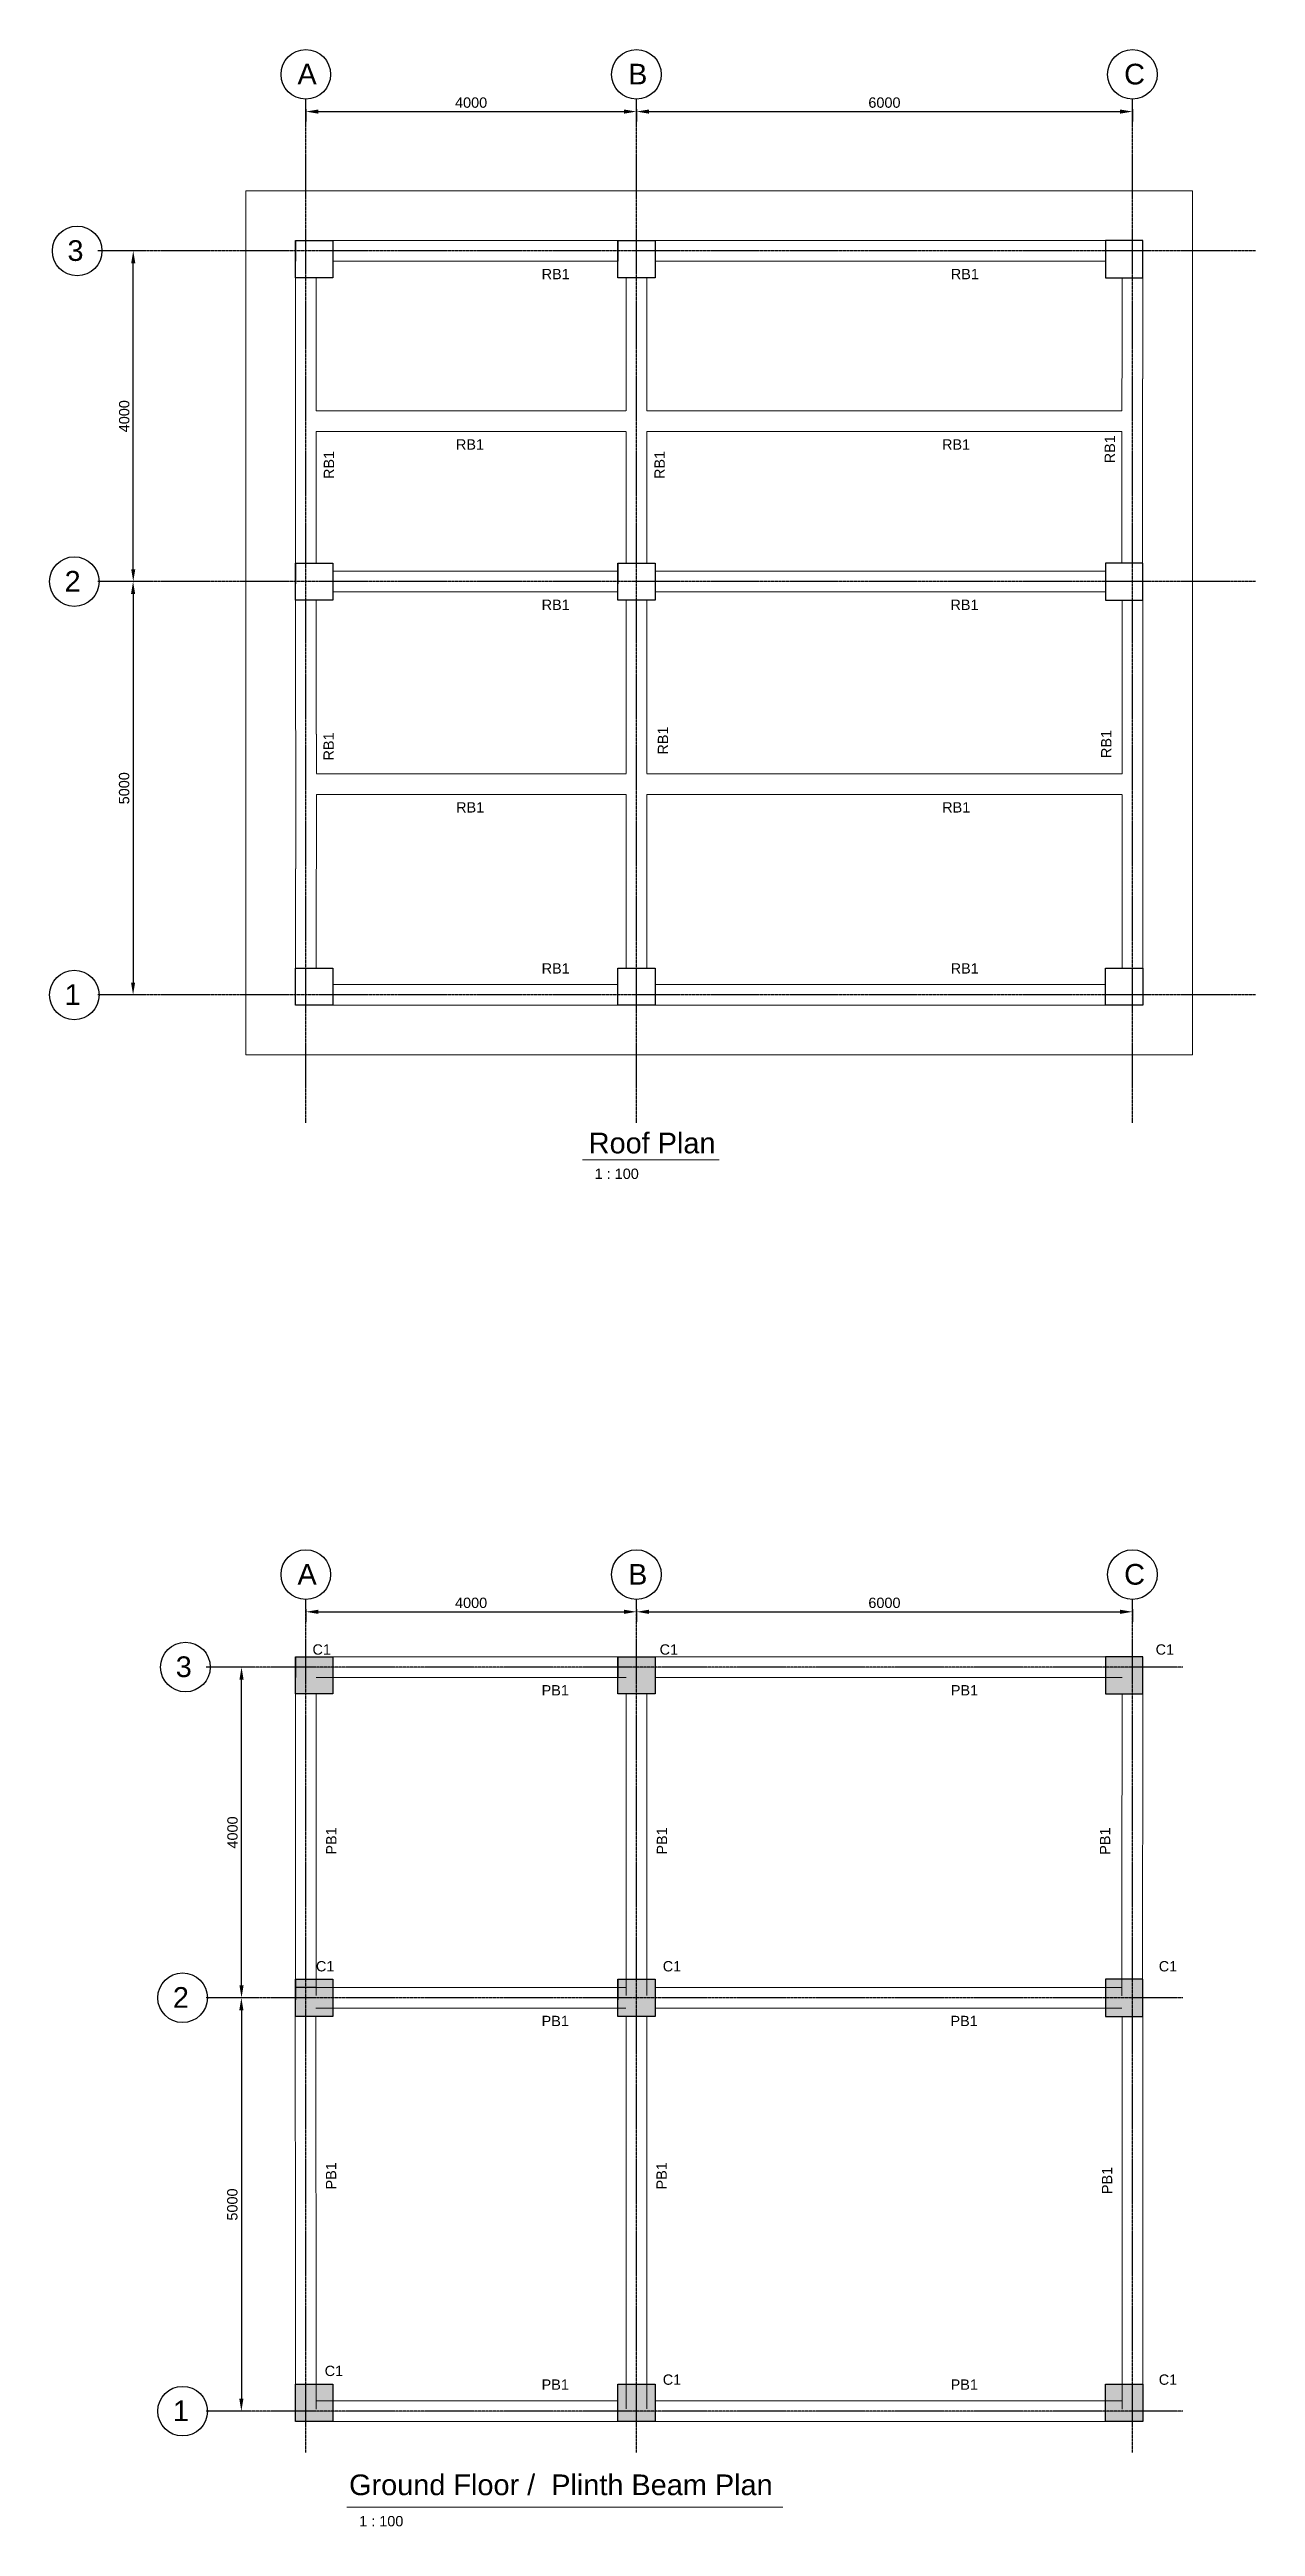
# Model space of a CAD drawing. Header units: millimetres. Extents: x -39622 to 74940, y -5067 to 43318.
# Drawn here: x 15225 to 29813, y 13359 to 43318 of the extents above; entities that cross this region are included whole.
import ezdxf

# ---------------------------------------------------------------- set-up
doc = ezdxf.new("R2010")
doc.units = ezdxf.units.MM
doc.linetypes.add('Grid Line', pattern=[22.225, 12.7, -3.175, 3.175, -3.175])
doc.linetypes.add('Hidden', pattern=[7.14375, 4.7625, -2.38125])
for name, color, linetype, lineweight in [('A-ANNO-DIMS', 211, 'Continuous', 30), ('A-DETL-HDLN', 90, 'Hidden', 9), ('A-WALL', 113, 'Continuous', 25), ('A_Text2_5', 7, 'Continuous', 9), ('A_Window_Plan', 7, 'Continuous', 25), ('G-ANNO-TTLB', 6, 'Continuous', 9), ('S-BEAM-IDEN', 2, 'Continuous', 9), ('S-COLS-IDEN', 171, 'Continuous', 9), ('S-GRID', 1, 'Continuous', 30), ('S-GRID-IDEN', 1, 'Continuous', 30)]:
    doc.layers.add(name, color=color, linetype=linetype, lineweight=lineweight)
doc.styles.add('Arial', font='arial.ttf', dxfattribs={"height": 125})
doc.styles.add('Arial_1', font='arial.ttf', dxfattribs={"height": 250})
doc.styles.add('Arial_3', font='arial.ttf', dxfattribs={"height": 250})
doc.styles.add('Arial_4', font='arial.ttf', dxfattribs={"height": 2.5})
doc.styles.add('Arial_9', font='arial.ttf', dxfattribs={"height": 5})
doc.dimstyles.new('MM_Diagonal_-_2_5mm_Arial', dxfattribs={"dimscale": 304.8, "dimtxt": 127.532425, "dimasz": 0.492126, "dimexe": 0.393701, "dimexo": 0.246063, "dimgap": 0.147638, "dimtad": 1, "dimdec": 0, "dimzin": 0, "dimdsep": 46, "dimtxsty": 'Arial', "dimsah": 1, "dimcen": 0.09, "dimazin": 0, "dimtfac": 1, "dimtdec": 4, "dimtix": 1, "dimtmove": 0, "dimatfit": 3, "dimfxl": 0, "dimtvp": 1, "dimtolj": 1, "dimtzin": 0, "dimarcsym": 0})

msp = doc.modelspace()

# ---------------------------------------------------------------- texts
at = {"layer": 'G-ANNO-TTLB', "attachment_point": 1}
for s, insert, char_height, width, style in [('Roof Plan', (21748.1, 30217), 250, 5676.312, 'Arial_9'), (' 1 : 100', (21771, 29782.6), 125, 1410.97, 'Arial_3'), ('Ground Floor /  Plinth Beam Plan', (18848.8, 13987.4), 250, 11457.16, 'Arial_9'), (' 1 : 100', (18922.6, 13485.6), 125, 1410.97, 'Arial_3')]:
    msp.add_mtext(s, dxfattribs=dict(at, insert=insert, char_height=char_height, width=width, style=style))
at = {"layer": 'S-BEAM-IDEN', "char_height": 125, "width": 1194.514, "attachment_point": 1, "style": 'Arial_4'}
for s, insert in [('RB1', (21178.2, 40664.7)), ('RB1', (26128.2, 40664.7)), ('RB1', (20141.5, 38603.8)), ('RB1', (26021.4, 38603.8)), ('RB1', (21178.2, 36664.7)), ('RB1', (26123.7, 36664.7)), ('RB1', (20143.8, 34214.7)), ('RB1', (26023.7, 34214.7)), ('RB1', (21178.2, 32266.6)), ('RB1', (26126, 32266.6)), ('PB1', (21178.2, 23535.4)), ('PB1', (26128.2, 23535.4)), ('PB1', (21178.2, 19535.4)), ('PB1', (26123.7, 19535.4)), ('PB1', (21178.2, 15137.3)), ('PB1', (26126, 15137.3))]:
    msp.add_mtext(s, dxfattribs=dict(at, insert=insert))
at = {"layer": 'S-BEAM-IDEN', "char_height": 125, "width": 1194.514, "attachment_point": 1, "rotation": 90, "style": 'Arial_4'}
for s, insert in [('RB1', (18542.2, 38123.9)), ('RB1', (22542.2, 38123.9)), ('RB1', (27989.3, 38314)), ('RB1', (22583, 34790.8)), ('RB1', (27945.5, 34748.5)), ('RB1', (18539.1, 34719.4)), ('PB1', (18571.1, 21485.1)), ('PB1', (22571.1, 21485.1)), ('PB1', (27931.3, 21483.6)), ('PB1', (18568.8, 17435.1)), ('PB1', (22566.6, 17435.1)), ('PB1', (27955.8, 17378.7))]:
    msp.add_mtext(s, dxfattribs=dict(at, insert=insert))
at = {"layer": 'S-COLS-IDEN', "char_height": 125, "width": 537.131, "attachment_point": 1, "style": 'Arial_3'}
for insert in [(18405.9, 24028.8), (22605.9, 24028.8), (28605.9, 24028.8), (18447.8, 20197.4), (22643.3, 20197.4), (28643.3, 20197.4), (18553.6, 15303.1), (22643.3, 15197.4), (28643.3, 15197.4)]:
    msp.add_mtext('C1', dxfattribs=dict(at, insert=insert))
at = {"layer": 'S-GRID-IDEN', "char_height": 250, "attachment_point": 1, "style": 'Arial_1'}
for s, insert, width in [('A', (18224.5, 43146.3), 240.506), ('B', (22224.5, 43146.3), 240.506), ('C', (28224.5, 43146.3), 240.506), ('3', (15442, 41011.8), 284.599), ('2', (15407.5, 37011.8), 284.599), ('1', (15407.5, 32011.8), 284.599), ('A', (18224.5, 25000.4), 240.506), ('B', (22224.5, 25000.4), 240.506), ('C', (28224.5, 25000.4), 240.506), ('3', (16751.9, 23882.5), 284.599), ('2', (16717.4, 19882.5), 284.599), ('1', (16717.4, 14882.5), 284.599)]:
    msp.add_mtext(s, dxfattribs=dict(at, insert=insert, width=width))

# ---------------------------------------------------------------- blocks, each defined once
blk = doc.blocks.new('Grid - MM_Grid Head - Circle-33642-Level 1')
at = {"layer": 'S-GRID-IDEN'}
blk.add_circle((0, 0), 6, dxfattribs=at)
blk = doc.blocks.new('*D67')
at = {"layer": 'A-ANNO-DIMS', "color": 0, "lineweight": -2}
for p, q in [((18325, 24453), (18325, 24302)), ((18475, 24422), (22175, 24422)), ((22325, 24453), (22325, 24302))]:
    blk.add_line(p, q, dxfattribs=at)
at = {"layer": 'A-ANNO-DIMS', "color": 0}
for points in [[(18475, 24447), (18475, 24397), (18325, 24422)], [(22175, 24447), (22175, 24397), (22325, 24422)]]:
    blk.add_solid(points, dxfattribs=at)
at = {"layer": 'Defpoints', "color": 0}
for p in [(18325, 24528), (22325, 24528), (22325, 24422)]:
    blk.add_point(p, dxfattribs=at)
at = {"layer": 'A-ANNO-DIMS', "color": 0, "insert": (20325, 24530), "char_height": 125, "width": 461.47, "attachment_point": 5, "style": 'Arial'}
blk.add_mtext('\\A1;4000', dxfattribs=at)
blk = doc.blocks.new('*D68')
at = {"layer": 'A-ANNO-DIMS', "color": 0, "lineweight": -2}
for p, q in [((22325, 24403), (22325, 24302)), ((22475, 24422), (28175, 24422)), ((28325, 24453), (28325, 24302))]:
    blk.add_line(p, q, dxfattribs=at)
at = {"layer": 'A-ANNO-DIMS', "color": 0}
for points in [[(22475, 24447), (22475, 24397), (22325, 24422)], [(28175, 24447), (28175, 24397), (28325, 24422)]]:
    blk.add_solid(points, dxfattribs=at)
at = {"layer": 'Defpoints', "color": 0}
for p in [(22325, 24478), (28325, 24528), (28325, 24422)]:
    blk.add_point(p, dxfattribs=at)
at = {"layer": 'A-ANNO-DIMS', "color": 0, "insert": (25325, 24530), "char_height": 125, "width": 461.47, "attachment_point": 5, "style": 'Arial'}
blk.add_mtext('\\A1;6000', dxfattribs=at)
blk = doc.blocks.new('*D69')
at = {"layer": 'A-ANNO-DIMS', "color": 0, "lineweight": -2}
for p, q in [((17672, 23753), (17428, 23753)), ((17548, 19903), (17548, 23603)), ((17748, 19753), (17428, 19753))]:
    blk.add_line(p, q, dxfattribs=at)
at = {"layer": 'A-ANNO-DIMS', "color": 0}
for points in [[(17523, 23603), (17573, 23603), (17548, 23753)], [(17523, 19903), (17573, 19903), (17548, 19753)]]:
    blk.add_solid(points, dxfattribs=at)
at = {"layer": 'Defpoints', "color": 0}
for p in [(17548, 23753), (17747, 23753), (17823, 19753)]:
    blk.add_point(p, dxfattribs=at)
at = {"layer": 'A-ANNO-DIMS', "color": 0, "insert": (17439, 21753), "char_height": 125, "attachment_point": 5, "rotation": 90, "style": 'Arial'}
blk.add_mtext('\\A1;4000', dxfattribs=at)
blk = doc.blocks.new('*D70')
at = {"layer": 'A-ANNO-DIMS', "color": 0, "lineweight": -2}
for p, q in [((17669, 19753), (17426, 19753)), ((17546, 19603), (17546, 14903)), ((17669, 14753), (17426, 14753))]:
    blk.add_line(p, q, dxfattribs=at)
at = {"layer": 'A-ANNO-DIMS', "color": 0}
for points in [[(17521, 19603), (17571, 19603), (17546, 19753)], [(17521, 14903), (17571, 14903), (17546, 14753)]]:
    blk.add_solid(points, dxfattribs=at)
at = {"layer": 'Defpoints', "color": 0}
for p in [(17744, 19753), (17546, 14753), (17744, 14753)]:
    blk.add_point(p, dxfattribs=at)
at = {"layer": 'A-ANNO-DIMS', "color": 0, "insert": (17437, 17253), "char_height": 125, "attachment_point": 5, "rotation": 90, "style": 'Arial'}
blk.add_mtext('\\A1;5000', dxfattribs=at)
blk = doc.blocks.new('*D63')
at = {"layer": 'A-ANNO-DIMS', "color": 0, "lineweight": -2}
for p, q in [((18325, 42599), (18325, 42448)), ((18475, 42568), (22175, 42568)), ((22325, 42599), (22325, 42448))]:
    blk.add_line(p, q, dxfattribs=at)
at = {"layer": 'A-ANNO-DIMS', "color": 0}
for points in [[(18475, 42593), (18475, 42543), (18325, 42568)], [(22175, 42593), (22175, 42543), (22325, 42568)]]:
    blk.add_solid(points, dxfattribs=at)
at = {"layer": 'Defpoints', "color": 0}
for p in [(18325, 42674), (22325, 42674), (22325, 42568)]:
    blk.add_point(p, dxfattribs=at)
at = {"layer": 'A-ANNO-DIMS', "color": 0, "insert": (20325, 42676), "char_height": 125, "width": 461.47, "attachment_point": 5, "style": 'Arial'}
blk.add_mtext('\\A1;4000', dxfattribs=at)
blk = doc.blocks.new('*D64')
at = {"layer": 'A-ANNO-DIMS', "color": 0, "lineweight": -2}
for p, q in [((22325, 42549), (22325, 42448)), ((22475, 42568), (28175, 42568)), ((28325, 42599), (28325, 42448))]:
    blk.add_line(p, q, dxfattribs=at)
at = {"layer": 'A-ANNO-DIMS', "color": 0}
for points in [[(22475, 42593), (22475, 42543), (22325, 42568)], [(28175, 42593), (28175, 42543), (28325, 42568)]]:
    blk.add_solid(points, dxfattribs=at)
at = {"layer": 'Defpoints', "color": 0}
for p in [(22325, 42624), (28325, 42674), (28325, 42568)]:
    blk.add_point(p, dxfattribs=at)
at = {"layer": 'A-ANNO-DIMS', "color": 0, "insert": (25325, 42676), "char_height": 125, "width": 461.47, "attachment_point": 5, "style": 'Arial'}
blk.add_mtext('\\A1;6000', dxfattribs=at)
blk = doc.blocks.new('*D65')
at = {"layer": 'A-ANNO-DIMS', "color": 0, "lineweight": -2}
for p, q in [((16362, 40883), (16118, 40883)), ((16238, 37033), (16238, 40733)), ((16438, 36883), (16118, 36883))]:
    blk.add_line(p, q, dxfattribs=at)
at = {"layer": 'A-ANNO-DIMS', "color": 0}
for points in [[(16213, 40733), (16263, 40733), (16238, 40883)], [(16213, 37033), (16263, 37033), (16238, 36883)]]:
    blk.add_solid(points, dxfattribs=at)
at = {"layer": 'Defpoints', "color": 0}
for p in [(16238, 40883), (16437, 40883), (16513, 36883)]:
    blk.add_point(p, dxfattribs=at)
at = {"layer": 'A-ANNO-DIMS', "color": 0, "insert": (16129, 38883), "char_height": 125, "attachment_point": 5, "rotation": 90, "style": 'Arial'}
blk.add_mtext('\\A1;4000', dxfattribs=at)
blk = doc.blocks.new('*D66')
at = {"layer": 'A-ANNO-DIMS', "color": 0, "lineweight": -2}
for p, q in [((16359, 36883), (16116, 36883)), ((16236, 36733), (16236, 32033)), ((16359, 31883), (16116, 31883))]:
    blk.add_line(p, q, dxfattribs=at)
at = {"layer": 'A-ANNO-DIMS', "color": 0}
for points in [[(16211, 36733), (16261, 36733), (16236, 36883)], [(16211, 32033), (16261, 32033), (16236, 31883)]]:
    blk.add_solid(points, dxfattribs=at)
at = {"layer": 'Defpoints', "color": 0}
for p in [(16434, 36883), (16236, 31883), (16434, 31883)]:
    blk.add_point(p, dxfattribs=at)
at = {"layer": 'A-ANNO-DIMS', "color": 0, "insert": (16128, 34383), "char_height": 125, "attachment_point": 5, "rotation": 90, "style": 'Arial'}
blk.add_mtext('\\A1;5000', dxfattribs=at)

# ---------------------------------------------------------------- dimensions: what is measured, and where the dimension line sits
at = {"layer": 'A-ANNO-DIMS'}
for base, p1, p2, picture, middle in [((22325.3, 42567.5), (18325.3, 42673.6), (22325.3, 42673.6), '*D63', (20325.3, 42676.4)), ((28325.3, 42567.5), (22325.3, 42624), (28325.3, 42673.6), '*D64', (25325.3, 42676.4)), ((22325.3, 24421.7), (18325.3, 24527.7), (22325.3, 24527.7), '*D67', (20325.3, 24530.5)), ((28325.3, 24421.7), (22325.3, 24478.1), (28325.3, 24527.7), '*D68', (25325.3, 24530.5))]:
    dim = msp.add_linear_dim(base=base, p1=p1, p2=p2, dimstyle='MM_Diagonal_-_2_5mm_Arial', override={"dimpost": '<>', "dimfxl": 3700}, dxfattribs=at)
    dim.commit()
    dim.dimension.update_dxf_attribs({"geometry": picture, "text_midpoint": middle})
for base, p1, p2, picture, middle in [((16237.7, 40882.6), (16513.1, 36882.6), (16436.9, 40882.6), '*D65', (16128.8, 38882.6)), ((16236.4, 31882.6), (16434, 36882.6), (16434, 31882.6), '*D66', (16127.5, 34382.6)), ((17547.6, 23753.3), (17823, 19753.3), (17746.8, 23753.3), '*D69', (17438.8, 21753.3)), ((17546.3, 14753.3), (17743.9, 19753.3), (17743.9, 14753.3), '*D70', (17437.5, 17253.3))]:
    dim = msp.add_linear_dim(base=base, p1=p1, p2=p2, angle=90, dimstyle='MM_Diagonal_-_2_5mm_Arial', override={"dimpost": '<>', "dimfxl": 7254.274086}, dxfattribs=at)
    dim.commit()
    dim.dimension.update_dxf_attribs({"geometry": picture, "text_midpoint": middle})

# ---------------------------------------------------------------- hatches: boundary and pattern name
h = msp.add_hatch(color=8)
h.dxf.hatch_style = 1
h.paths.add_polyline_path([(18650.3, 23428.3), (18200.3, 23428.3), (18200.3, 23878.3), (18650.3, 23878.3)])
h = msp.add_hatch(color=8)
h.dxf.hatch_style = 1
h.paths.add_polyline_path([(22550.3, 23428.3), (22100.3, 23428.3), (22100.3, 23878.3), (22550.3, 23878.3)])
h = msp.add_hatch(color=8)
h.dxf.hatch_style = 1
h.paths.add_polyline_path([(28000.3, 23428.3), (28450.3, 23428.3), (28450.3, 23878.3), (28000.3, 23878.3)])
h = msp.add_hatch(color=8)
h.dxf.hatch_style = 1
h.paths.add_polyline_path([(18650.3, 19528.3), (18200.3, 19528.3), (18200.3, 19978.3), (18650.3, 19978.3)])
h = msp.add_hatch(color=8)
h.dxf.hatch_style = 1
h.paths.add_polyline_path([(22550.3, 19528.3), (22100.3, 19528.3), (22100.3, 19978.3), (22550.3, 19978.3)])
h = msp.add_hatch(color=8)
h.dxf.hatch_style = 1
h.paths.add_polyline_path([(28000.3, 19528.3), (28450.3, 19528.3), (28450.3, 19978.3), (28000.3, 19978.3)])
h = msp.add_hatch(color=8)
h.dxf.hatch_style = 1
h.paths.add_polyline_path([(18650.3, 14628.3), (18200.3, 14628.3), (18200.3, 15078.3), (18650.3, 15078.3)])
h = msp.add_hatch(color=8)
h.dxf.hatch_style = 1
h.paths.add_polyline_path([(22550.3, 14628.3), (22100.3, 14628.3), (22100.3, 15078.3), (22550.3, 15078.3)])
h = msp.add_hatch(color=8)
h.dxf.hatch_style = 1
h.paths.add_polyline_path([(28450.3, 14628.3), (28000.3, 14628.3), (28000.3, 15078.3), (28450.3, 15078.3)])

# ---------------------------------------------------------------- linework, layer by layer
msp.add_line((18450.3, 19878.3), (18200.3, 19878.3))
for points in [[(18650.3, 40557.6), (18200.3, 40557.6), (18200.3, 41007.6), (18650.3, 41007.6)], [(22550.3, 40557.6), (22100.3, 40557.6), (22100.3, 41007.6), (22550.3, 41007.6)], [(28000.3, 40557.6), (28450.3, 40557.6), (28450.3, 41007.6), (28000.3, 41007.6)], [(18650.3, 36657.6), (18200.3, 36657.6), (18200.3, 37107.6), (18650.3, 37107.6)], [(22550.3, 36657.6), (22100.3, 36657.6), (22100.3, 37107.6), (22550.3, 37107.6)], [(28000.3, 36657.6), (28450.3, 36657.6), (28450.3, 37107.6), (28000.3, 37107.6)], [(18650.3, 31757.6), (18200.3, 31757.6), (18200.3, 32207.6), (18650.3, 32207.6)], [(22550.3, 31757.6), (22100.3, 31757.6), (22100.3, 32207.6), (22550.3, 32207.6)], [(28450.3, 31757.6), (28000.3, 31757.6), (28000.3, 32207.6), (28450.3, 32207.6)], [(18650.3, 23428.3), (18200.3, 23428.3), (18200.3, 23878.3), (18650.3, 23878.3)], [(22550.3, 23428.3), (22100.3, 23428.3), (22100.3, 23878.3), (22550.3, 23878.3)], [(28000.3, 23428.3), (28450.3, 23428.3), (28450.3, 23878.3), (28000.3, 23878.3)], [(18650.3, 19528.3), (18200.3, 19528.3), (18200.3, 19978.3), (18650.3, 19978.3)], [(22550.3, 19528.3), (22100.3, 19528.3), (22100.3, 19978.3), (22550.3, 19978.3)], [(28000.3, 19528.3), (28450.3, 19528.3), (28450.3, 19978.3), (28000.3, 19978.3)], [(18650.3, 14628.3), (18200.3, 14628.3), (18200.3, 15078.3), (18650.3, 15078.3)], [(22550.3, 14628.3), (22100.3, 14628.3), (22100.3, 15078.3), (22550.3, 15078.3)], [(28450.3, 14628.3), (28000.3, 14628.3), (28000.3, 15078.3), (28450.3, 15078.3)]]:
    msp.add_lwpolyline(points, close=True)
at = {"layer": 'A-DETL-HDLN', "linetype": 'Continuous'}
for p, q in [((29050.3, 41607.6), (17600.3, 41607.6)), ((17600.3, 41607.6), (17600.3, 31157.6)), ((29050.3, 31157.6), (29050.3, 41607.6)), ((18200.3, 31907.9), (18200.3, 33407.9)), ((17600.3, 31157.6), (29050.3, 31157.6)), ((22200.3, 23878.3), (18450.3, 23878.3)), ((28200.3, 23878.3), (22550.3, 23878.3)), ((18200.3, 23428.6), (18200.3, 19778.6)), ((28445.8, 19778.3), (28450.3, 23428.3)), ((18195.1, 19753.3), (18200.3, 16278.6)), ((28450.3, 14778.6), (28450.3, 19528.3)), ((18200.3, 14778.6), (18200.3, 16278.6)), ((18450.3, 14628.3), (22100.3, 14628.3)), ((22550.3, 14628.3), (28200.3, 14628.3))]:
    msp.add_line(p, q, dxfattribs=at)
at = {"layer": 'A-DETL-HDLN'}
for p, q in [((22200.3, 41007.6), (18450.3, 41007.6)), ((22100.3, 40757.6), (18650.3, 40757.6)), ((28200.3, 41007.6), (22550.3, 41007.6)), ((28000.3, 40757.6), (22550.3, 40757.6)), ((18200.3, 40557.9), (18200.3, 36907.9)), ((18450.3, 40557.9), (18450.3, 38946.6)), ((22200.3, 40557.9), (22200.3, 38946.6)), ((22450.3, 40557.9), (22450.3, 38946.6)), ((28198.3, 38946.6), (28200.3, 40557.9)), ((28445.8, 36907.6), (28450.3, 40557.6)), ((18450.3, 38946.6), (22200.3, 38946.6)), ((18450.3, 38696.6), (22200.3, 38696.6)), ((18450.3, 38696.6), (18450.3, 37107.6)), ((22200.3, 38696.6), (22200.3, 37107.6)), ((28198.3, 38946.6), (22448.1, 38946.6)), ((28198.1, 38696.6), (22448.1, 38696.6)), ((22450.3, 38696.6), (22450.3, 37107.6)), ((28196, 37107.6), (28198, 38696.6)), ((18200, 36882.6), (18205.2, 33407.9)), ((22100.3, 37007.6), (18650.3, 37007.6)), ((28000.3, 37007.6), (22550.3, 37007.6)), ((18450.3, 36657.6), (18453.4, 34557.6)), ((22100.3, 36757.6), (18650.3, 36757.6)), ((22200.3, 36657.6), (22200.3, 34557.6)), ((22450.3, 36657.6), (22450.3, 34557.6)), ((28000.3, 36757.6), (22550.3, 36757.6)), ((28200.3, 34557.6), (28200.3, 36657.6)), ((28450.3, 31907.9), (28450.3, 36657.6)), ((18453.4, 34557.6), (22200.3, 34557.6)), ((28200.3, 34557.6), (22450.3, 34557.6)), ((18453.8, 34307.6), (22200.3, 34307.6)), ((18453.8, 34307.6), (18455.2, 33407.9)), ((22200.3, 34307.6), (22200.3, 32207.6)), ((28200.3, 34307.6), (22450.3, 34307.6)), ((22450.3, 34307.6), (22450.3, 32207.6)), ((28200.3, 32207.6), (28200.3, 34307.6)), ((18450.3, 32207.6), (18450.3, 33407.9)), ((18450.3, 31757.6), (22100.3, 31757.6)), ((18650.3, 32007.6), (22100.3, 32007.6)), ((22550.3, 32007.6), (28000.3, 32007.6)), ((22550.3, 31757.6), (28200.3, 31757.6)), ((22200.3, 23628.3), (18450.3, 23628.3)), ((18450.3, 23428.6), (18450.3, 19778.6)), ((22200.3, 23428.6), (22200.3, 19778.6)), ((22450.3, 23428.6), (22450.3, 19778.6)), ((28200.3, 23628.3), (22550.3, 23628.3)), ((28195.8, 19778.6), (28200.3, 23428.6)), ((22195.8, 19878.3), (18445.8, 19878.3)), ((28195.8, 19878.3), (22550.3, 19878.3)), ((18445.5, 19528.3), (18450.3, 16278.6)), ((22195.8, 19628.3), (18445.8, 19628.3)), ((22200.3, 19528.3), (22200.3, 14778.6)), ((22450.3, 19528.3), (22450.3, 14778.6)), ((28195.8, 19628.3), (22550.3, 19628.3)), ((28200.3, 14778.6), (28200.3, 19528.3)), ((18450.3, 14778.6), (18450.3, 16278.6)), ((18450.3, 14878.3), (22100.3, 14878.3)), ((22550.3, 14878.3), (28200.3, 14878.3))]:
    msp.add_line(p, q, dxfattribs=at)
at = {"layer": 'A-WALL'}
for p, q in [((18200.3, 41007.6), (18200.3, 40757.6)), ((22100.3, 41007.6), (22100.3, 40757.6)), ((18200.3, 37107.6), (18200.3, 36857.6)), ((22100.3, 37107.6), (22100.3, 36857.6)), ((18200.3, 23878.3), (18200.3, 23628.3)), ((22100.3, 23878.3), (22100.3, 23628.3)), ((18200.3, 19978.3), (18200.3, 19728.3)), ((22100.3, 19978.3), (22100.3, 19728.3))]:
    msp.add_line(p, q, dxfattribs=at)
at = {"layer": 'A_Text2_5', "lineweight": 9}
msp.add_line((21670.8, 29889.9), (23327.2, 29889.9), dxfattribs=at)
at = {"layer": 'A_Window_Plan', "lineweight": 9}
msp.add_line((18822.3, 13592.8), (24094.2, 13592.8), dxfattribs=at)
at = {"layer": 'S-GRID', "linetype": 'Grid Line'}
for p, q in [((18325.3, 30334.5), (18325.3, 42718.3)), ((22325.3, 30334.5), (22325.3, 42718.3)), ((28325.3, 30334.5), (28325.3, 42718.3)), ((29813.3, 40882.6), (15809.9, 40882.6)), ((29813.3, 36882.6), (15809.9, 36882.6)), ((29813.3, 31882.6), (15809.9, 31882.6)), ((18325.3, 14253.8), (18325.3, 24572.4)), ((22325.3, 14253.8), (22325.3, 24572.4)), ((28325.3, 14253.8), (28325.3, 24572.4)), ((28935.7, 23753.3), (17119.8, 23753.3)), ((28935.7, 19753.3), (17119.8, 19753.3)), ((28935.7, 14753.3), (17119.8, 14753.3))]:
    msp.add_line(p, q, dxfattribs=at)

# ---------------------------------------------------------------- block references
at = {"layer": 'S-GRID-IDEN', "xscale": 49.99999999999998, "yscale": 49.99999999999998, "zscale": 49.99999999999998}
for p in [(18325.3, 43018.3), (22325.3, 43018.3), (28325.3, 43018.3), (18325.3, 24872.4), (22325.3, 24872.4), (28325.3, 24872.4)]:
    msp.add_blockref('Grid - MM_Grid Head - Circle-33642-Level 1', p, dxfattribs=at)
at = {"layer": 'S-GRID-IDEN', "xscale": 49.99999999999998, "yscale": 49.99999999999998, "zscale": 49.99999999999998, "rotation": 90}
for p in [(15559.7, 40882.6), (15525.2, 36882.6), (15525.2, 31882.6), (16869.6, 23753.3), (16835.1, 19753.3), (16835.1, 14753.3)]:
    msp.add_blockref('Grid - MM_Grid Head - Circle-33642-Level 1', p, dxfattribs=at)

msp.set_redraw_order([(e.dxf.handle, doc.entitydb.next_handle()) for e in msp.query("TEXT MTEXT ATTDEF DIMENSION ARC_DIMENSION")])  # texts and dimensions are drawn at this point

doc.saveas('drawing.dxf')
